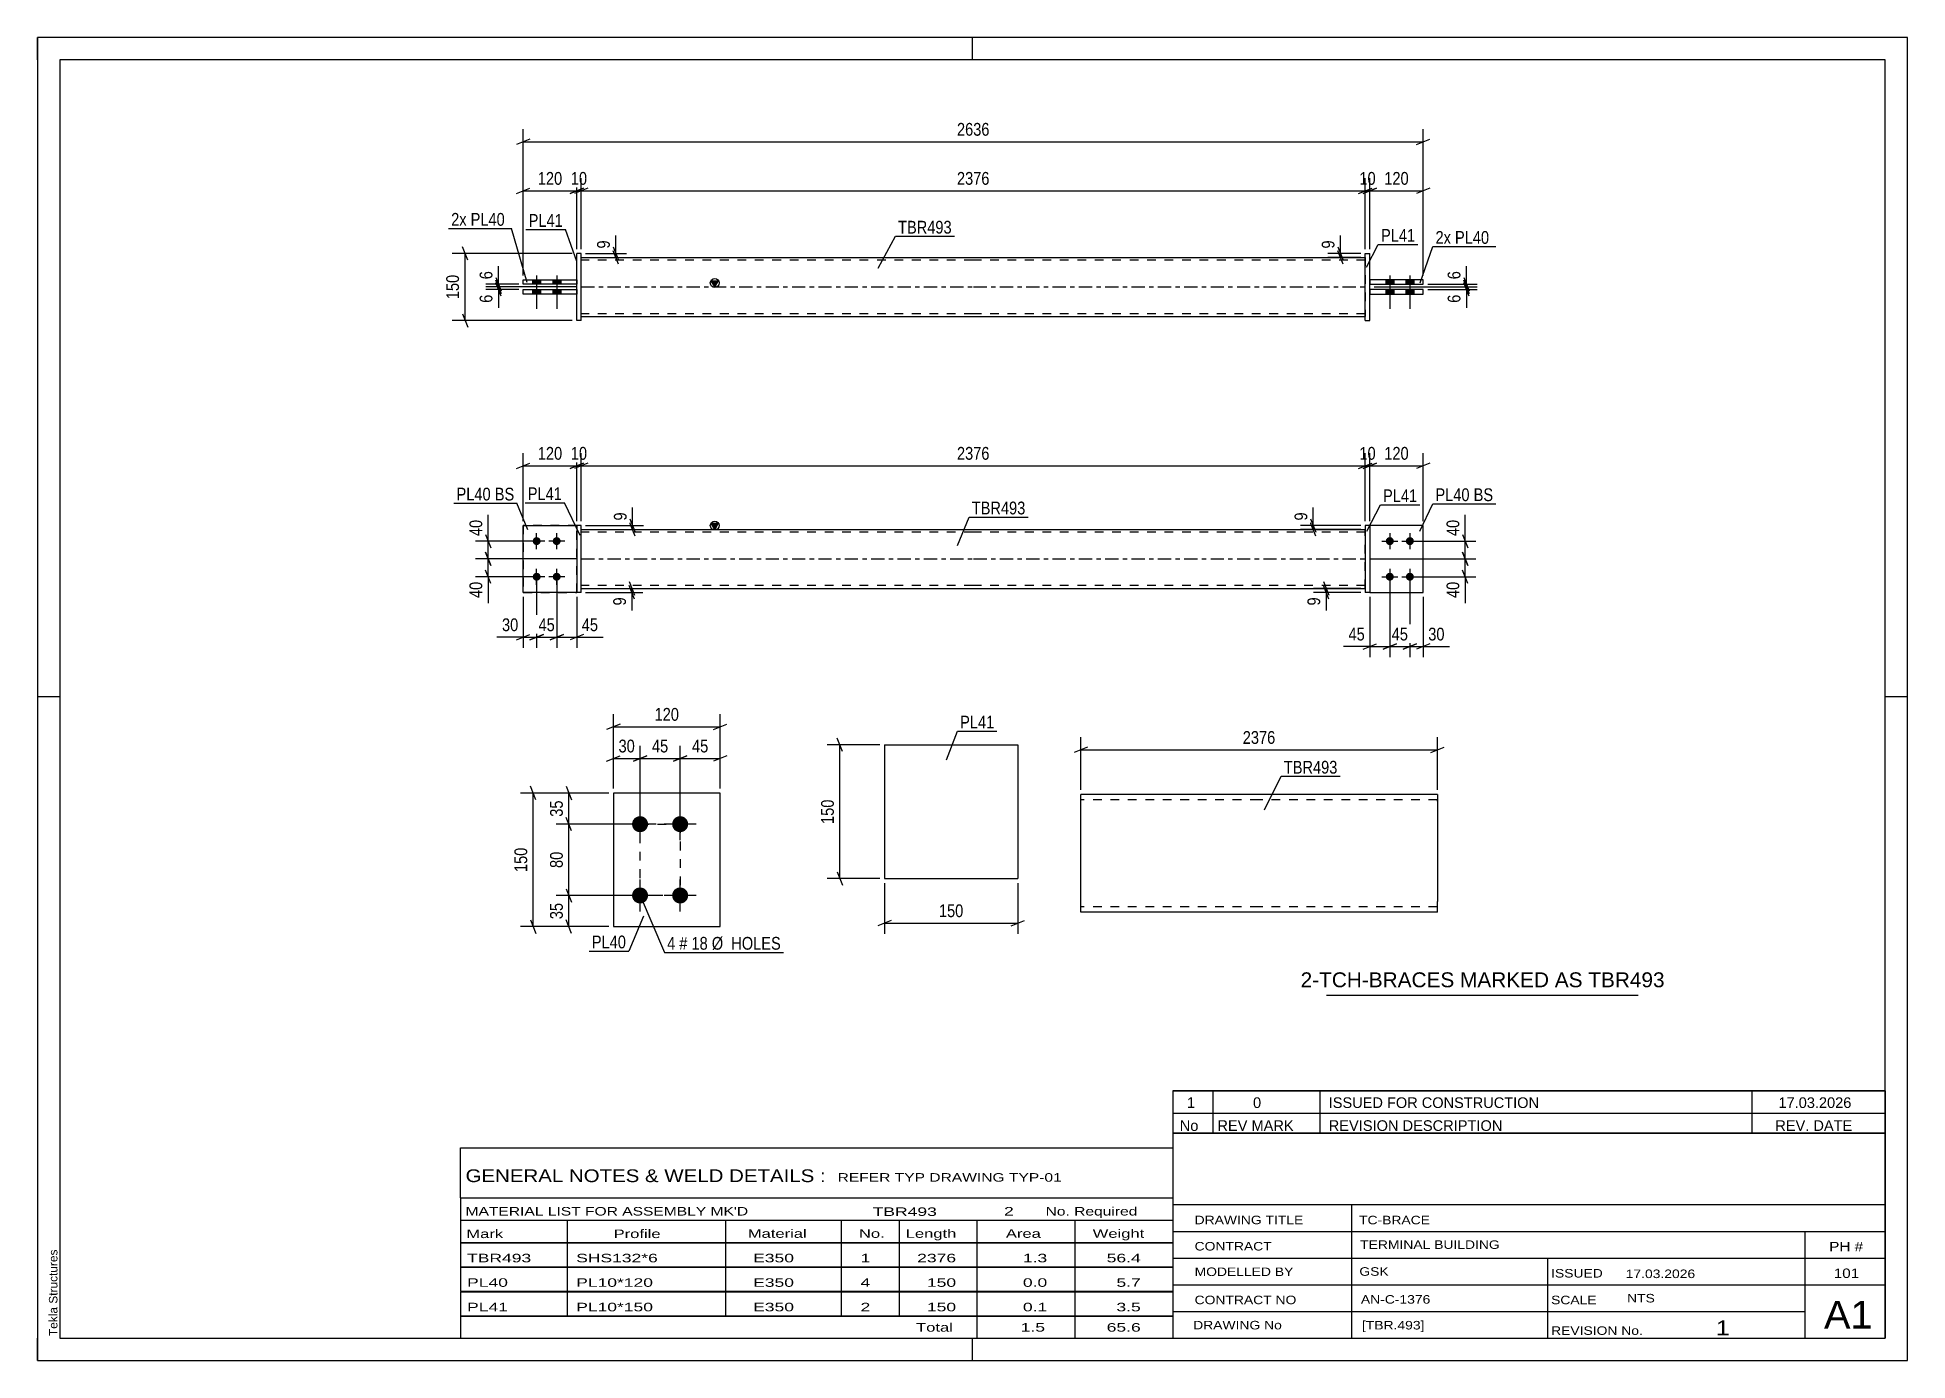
# Paper-space layout 'Layout1' of a CAD drawing. Header units: millimetres. Extents: x 0 to 420, y 0 to 297.
# The model-space entities are those that its viewports show. They can reach past a viewport. Long polylines and large blocks are cut down to what shows.
import ezdxf

# ---------------------------------------------------------------- set-up
doc = ezdxf.new("R2010")
doc.units = ezdxf.units.MM
doc.linetypes.add('DXK_LINE_DOT2', pattern=[3.9198, 1.9599, -1.9599])
doc.linetypes.add('DXK_LINE_DOT3', pattern=[5.9187, 2.979, -0.9799, 0.9799, -0.9799])
doc.layers.add('Viewport layer', color=7, linetype='Continuous', plot=False)
doc.styles.add('Arial', font='ARIAL.TTF', dxfattribs={"height": 0.2})
doc.styles.add('Arial Narrow', font='ARIALN.TTF', dxfattribs={"height": 0.2})

# ---------------------------------------------------------------- blocks, each defined once
blk = doc.blocks.new('Unknown-582684762-1127')
at = {"color": 5, "linetype": 'Continuous'}
for p, q in [((420, 297), (0, 297)), ((0, 297), (0, 0)), ((0, 292), (0, 297)), ((210, 292), (210, 297)), ((420, 0), (420, 297)), ((415, 292), (5, 292)), ((5, 292), (5, 5)), ((415, 5), (415, 292)), ((5, 149), (0, 149)), ((420, 149), (415, 149)), ((0, 0), (0, 5)), ((5, 5), (415, 5)), ((210, 0), (210, 5)), ((0, 0), (420, 0))]:
    blk.add_line(p, q, dxfattribs=at)
at = {"color": 174, "linetype": 'Continuous', "style": 'Arial'}
blk.add_text('Tekla Structures', height=1.9102, rotation=90, dxfattribs=at).set_placement((4.5, 5.5))
blk = doc.blocks.new('Part-582684762-1392 - 1364')
at = {"color": 2, "linetype": 'Continuous'}
for p, q in [((109.12, 187.44), (121.12, 187.44)), ((109.12, 172.44), (109.12, 187.44)), ((121.12, 172.44), (109.12, 172.44))]:
    blk.add_line(p, q, dxfattribs=at)
at = {"color": 7, "linetype": 'DXK_LINE_DOT2'}
for p, q in [((121.12, 187.44), (109.12, 187.44)), ((121.12, 172.44), (121.12, 187.44)), ((109.12, 172.44), (121.12, 172.44))]:
    blk.add_line(p, q, dxfattribs=at)
blk = doc.blocks.new('Bolt-582684762-1413 - 1364')
at = {"linetype": 'Continuous'}
for points in [[(303.72, 184.84, -1), (303.72, 183.04, -1)], [(308.22, 184.84, -1), (308.22, 183.04, -1)], [(303.72, 176.84, -1), (303.72, 175.04, -1)], [(308.22, 176.84, -1), (308.22, 175.04, -1)]]:
    blk.add_hatch(color=1, dxfattribs=at).paths.add_polyline_path(points)
at = {"color": 1, "linetype": 'Continuous'}
for p, q in [((303.72, 185.74), (303.72, 182.14)), ((308.22, 185.74), (308.22, 182.14)), ((301.92, 183.94), (305.52, 183.94)), ((306.42, 183.94), (310.02, 183.94)), ((303.72, 177.74), (303.72, 174.14)), ((308.22, 177.74), (308.22, 174.14)), ((301.92, 175.94), (305.52, 175.94)), ((306.42, 175.94), (310.02, 175.94))]:
    blk.add_line(p, q, dxfattribs=at)
blk = doc.blocks.new('Part-582684762-1397 - 1364')
at = {"color": 7, "linetype": 'DXK_LINE_DOT2'}
for p, q in [((121.12, 187.44), (109.12, 187.44)), ((109.12, 187.44), (109.12, 172.44)), ((121.12, 172.44), (121.12, 187.44)), ((109.12, 172.44), (121.12, 172.44))]:
    blk.add_line(p, q, dxfattribs=at)
blk = doc.blocks.new('Part-582684762-1412 - 1364')
at = {"color": 2, "linetype": 'Continuous'}
for p, q in [((122.12, 187.44), (121.12, 187.44)), ((121.12, 187.44), (121.12, 172.44)), ((122.12, 172.44), (122.12, 187.44)), ((122.12, 172.44), (121.12, 172.44))]:
    blk.add_line(p, q, dxfattribs=at)
blk = doc.blocks.new('Bolt-582684762-1414 - 1364')
at = {"linetype": 'Continuous'}
for points in [[(112.12, 183.04, -1), (112.12, 184.84, -1)], [(116.62, 183.04, -1), (116.62, 184.84, -1)], [(112.12, 175.04, -1), (112.12, 176.84, -1)], [(116.62, 175.04, -1), (116.62, 176.84, -1)]]:
    blk.add_hatch(color=1, dxfattribs=at).paths.add_polyline_path(points)
at = {"color": 1, "linetype": 'Continuous'}
for p, q in [((112.12, 182.14), (112.12, 185.74)), ((116.62, 182.14), (116.62, 185.74)), ((113.92, 183.94), (110.32, 183.94)), ((118.42, 183.94), (114.82, 183.94)), ((112.12, 174.14), (112.12, 177.74)), ((116.62, 174.14), (116.62, 177.74)), ((113.92, 175.94), (110.32, 175.94)), ((118.42, 175.94), (114.82, 175.94))]:
    blk.add_line(p, q, dxfattribs=at)
blk = doc.blocks.new('Part-582684762-1424 - 1364')
at = {"color": 2, "linetype": 'Continuous'}
for p, q in [((299.22, 187.44), (298.22, 187.44)), ((298.22, 187.44), (298.22, 172.44)), ((299.22, 187.44), (299.22, 172.44)), ((299.22, 172.44), (298.22, 172.44))]:
    blk.add_line(p, q, dxfattribs=at)
blk = doc.blocks.new('Part-582684762-1439 - 1364')
at = {"linetype": 'Continuous'}
blk.add_hatch(color=2, dxfattribs=at).paths.add_polyline_path([(152.12, 186.54), (151.32, 187.94), (152.92, 187.94)])
at = {"color": 2, "linetype": 'Continuous'}
for p, q in [((122.12, 186.54), (210.12, 186.54)), ((152.12, 186.54), (151.32, 187.94)), ((151.32, 187.94), (152.92, 187.94)), ((152.92, 187.94), (152.12, 186.54)), ((210.22, 186.54), (298.22, 186.54)), ((122.12, 173.34), (210.12, 173.34)), ((210.22, 173.34), (298.22, 173.34))]:
    blk.add_line(p, q, dxfattribs=at)
at = {"color": 7, "linetype": 'DXK_LINE_DOT2'}
for p, q in [((122.12, 173.34), (122.12, 186.54)), ((210.12, 185.94), (122.12, 185.94)), ((298.22, 185.94), (210.22, 185.94)), ((298.22, 173.34), (298.22, 186.54)), ((210.12, 173.94), (122.12, 173.94)), ((298.22, 173.94), (210.22, 173.94))]:
    blk.add_line(p, q, dxfattribs=at)
at = {"color": 7, "linetype": 'DXK_LINE_DOT3'}
for p, q in [((122.12, 179.94), (210.12, 179.94)), ((210.22, 179.94), (298.22, 179.94))]:
    blk.add_line(p, q, dxfattribs=at)
at = {"color": 2, "linetype": 'Continuous'}
blk.add_circle((152.12, 187.44), 1, dxfattribs=at)
blk = doc.blocks.new('Part-582684762-1444 - 1364')
at = {"color": 2, "linetype": 'Continuous'}
for p, q in [((311.22, 187.44), (299.22, 187.44)), ((311.22, 172.44), (311.22, 187.44)), ((299.22, 172.44), (311.22, 172.44))]:
    blk.add_line(p, q, dxfattribs=at)
at = {"color": 7, "linetype": 'DXK_LINE_DOT2'}
blk.add_line((299.22, 187.44), (299.22, 172.44), dxfattribs=at)
blk = doc.blocks.new('Part-582684762-1449 - 1364')
at = {"color": 7, "linetype": 'DXK_LINE_DOT2'}
for p, q in [((311.22, 187.44), (299.22, 187.44)), ((299.22, 187.44), (299.22, 172.44)), ((311.22, 172.44), (311.22, 187.44)), ((299.22, 172.44), (311.22, 172.44))]:
    blk.add_line(p, q, dxfattribs=at)
blk = doc.blocks.new('Part-582684762-1771 - 1745')
at = {"color": 2, "linetype": 'Continuous'}
for p, q in [((109.12, 239.39), (109.12, 240.39)), ((109.12, 240.39), (121.12, 240.39)), ((121.12, 240.39), (121.12, 239.39)), ((121.12, 239.39), (109.12, 239.39))]:
    blk.add_line(p, q, dxfattribs=at)
blk = doc.blocks.new('Part-582684762-1751 - 1745')
at = {"linetype": 'Continuous'}
blk.add_hatch(color=2, dxfattribs=at).paths.add_polyline_path([(152.12, 240.99), (151.32, 242.39), (152.92, 242.39)])
at = {"color": 2, "linetype": 'Continuous'}
for p, q in [((122.12, 247.59), (210.12, 247.59)), ((210.22, 247.59), (298.22, 247.59)), ((152.12, 240.99), (151.32, 242.39)), ((151.32, 242.39), (152.92, 242.39)), ((152.92, 242.39), (152.12, 240.99)), ((122.12, 234.39), (210.12, 234.39)), ((210.22, 234.39), (298.22, 234.39))]:
    blk.add_line(p, q, dxfattribs=at)
at = {"color": 7, "linetype": 'DXK_LINE_DOT2'}
for p, q in [((122.12, 234.39), (122.12, 247.59)), ((210.12, 246.99), (122.12, 246.99)), ((298.22, 246.99), (210.22, 246.99)), ((298.22, 247.59), (298.22, 234.39)), ((210.12, 234.99), (122.12, 234.99)), ((298.22, 234.99), (210.22, 234.99))]:
    blk.add_line(p, q, dxfattribs=at)
at = {"color": 7, "linetype": 'DXK_LINE_DOT3'}
for p, q in [((122.12, 240.99), (210.12, 240.99)), ((210.22, 240.99), (298.22, 240.99))]:
    blk.add_line(p, q, dxfattribs=at)
at = {"color": 2, "linetype": 'Continuous'}
blk.add_circle((152.12, 241.89), 1, dxfattribs=at)
blk = doc.blocks.new('Part-582684762-1756 - 1745')
at = {"color": 2, "linetype": 'Continuous'}
for p, q in [((311.22, 240.39), (299.22, 240.39)), ((299.22, 240.39), (299.22, 239.39)), ((311.22, 239.39), (311.22, 240.39)), ((299.22, 239.39), (311.22, 239.39))]:
    blk.add_line(p, q, dxfattribs=at)
blk = doc.blocks.new('Part-582684762-1761 - 1745')
at = {"color": 2, "linetype": 'Continuous'}
for p, q in [((299.22, 242.59), (299.22, 241.59)), ((311.22, 242.59), (299.22, 242.59)), ((299.22, 241.59), (311.22, 241.59)), ((311.22, 241.59), (311.22, 242.59))]:
    blk.add_line(p, q, dxfattribs=at)
blk = doc.blocks.new('Part-582684762-1766 - 1745')
at = {"color": 2, "linetype": 'Continuous'}
for p, q in [((298.22, 233.49), (298.22, 248.49)), ((298.22, 248.49), (299.22, 248.49)), ((299.22, 233.49), (299.22, 248.49)), ((298.22, 233.49), (299.22, 233.49))]:
    blk.add_line(p, q, dxfattribs=at)
blk = doc.blocks.new('Part-582684762-1776 - 1745')
at = {"color": 2, "linetype": 'Continuous'}
for p, q in [((109.12, 242.59), (121.12, 242.59)), ((109.12, 241.59), (109.12, 242.59)), ((121.12, 241.59), (109.12, 241.59)), ((121.12, 242.59), (121.12, 241.59))]:
    blk.add_line(p, q, dxfattribs=at)
blk = doc.blocks.new('Part-582684762-1781 - 1745')
at = {"color": 2, "linetype": 'Continuous'}
for p, q in [((122.12, 248.49), (121.12, 248.49)), ((121.12, 233.49), (121.12, 248.49)), ((122.12, 233.49), (122.12, 248.49)), ((122.12, 233.49), (121.12, 233.49))]:
    blk.add_line(p, q, dxfattribs=at)
blk = doc.blocks.new('Bolt-582684762-1782 - 1745')
at = {"linetype": 'Continuous'}
for points in [[(304.62, 242.59), (302.82, 242.59), (302.82, 241.59), (304.62, 241.59)], [(304.62, 242.59), (302.82, 242.59), (302.82, 241.59), (304.62, 241.59)], [(304.62, 240.39), (302.82, 240.39), (302.82, 239.39), (304.62, 239.39)], [(304.62, 240.39), (302.82, 240.39), (302.82, 239.39), (304.62, 239.39)], [(309.12, 242.59), (307.32, 242.59), (307.32, 241.59), (309.12, 241.59)], [(309.12, 242.59), (307.32, 242.59), (307.32, 241.59), (309.12, 241.59)], [(309.12, 240.39), (307.32, 240.39), (307.32, 239.39), (309.12, 239.39)], [(309.12, 240.39), (307.32, 240.39), (307.32, 239.39), (309.12, 239.39)]]:
    blk.add_hatch(color=1, dxfattribs=at).paths.add_polyline_path(points)
at = {"color": 1, "linetype": 'Continuous'}
for p, q in [((302.82, 242.59), (302.82, 241.59)), ((302.82, 242.59), (302.82, 241.59)), ((302.82, 240.39), (302.82, 239.39)), ((302.82, 240.39), (302.82, 239.39)), ((303.72, 243.59), (303.72, 236.09)), ((303.72, 243.59), (303.72, 236.09)), ((304.62, 242.59), (304.62, 241.59)), ((304.62, 242.59), (304.62, 241.59)), ((304.62, 240.39), (304.62, 239.39)), ((304.62, 240.39), (304.62, 239.39)), ((307.32, 242.59), (307.32, 241.59)), ((307.32, 242.59), (307.32, 241.59)), ((307.32, 240.39), (307.32, 239.39)), ((307.32, 240.39), (307.32, 239.39)), ((308.22, 243.59), (308.22, 236.09)), ((308.22, 243.59), (308.22, 236.09)), ((309.12, 242.59), (309.12, 241.59)), ((309.12, 242.59), (309.12, 241.59)), ((309.12, 240.39), (309.12, 239.39)), ((309.12, 240.39), (309.12, 239.39))]:
    blk.add_line(p, q, dxfattribs=at)
blk = doc.blocks.new('Bolt-582684762-1783 - 1745')
at = {"linetype": 'Continuous'}
for points in [[(111.22, 241.59), (113.02, 241.59), (113.02, 242.59), (111.22, 242.59)], [(111.22, 241.59), (113.02, 241.59), (113.02, 242.59), (111.22, 242.59)], [(111.22, 239.39), (113.02, 239.39), (113.02, 240.39), (111.22, 240.39)], [(111.22, 239.39), (113.02, 239.39), (113.02, 240.39), (111.22, 240.39)], [(115.72, 241.59), (117.52, 241.59), (117.52, 242.59), (115.72, 242.59)], [(115.72, 241.59), (117.52, 241.59), (117.52, 242.59), (115.72, 242.59)], [(115.72, 239.39), (117.52, 239.39), (117.52, 240.39), (115.72, 240.39)], [(115.72, 239.39), (117.52, 239.39), (117.52, 240.39), (115.72, 240.39)]]:
    blk.add_hatch(color=1, dxfattribs=at).paths.add_polyline_path(points)
at = {"color": 1, "linetype": 'Continuous'}
for p, q in [((111.22, 242.59), (111.22, 241.59)), ((111.22, 242.59), (111.22, 241.59)), ((111.22, 240.39), (111.22, 239.39)), ((111.22, 240.39), (111.22, 239.39)), ((112.12, 243.59), (112.12, 236.09)), ((112.12, 243.59), (112.12, 236.09)), ((113.02, 242.59), (113.02, 241.59)), ((113.02, 242.59), (113.02, 241.59)), ((113.02, 240.39), (113.02, 239.39)), ((113.02, 240.39), (113.02, 239.39)), ((115.72, 242.59), (115.72, 241.59)), ((115.72, 242.59), (115.72, 241.59)), ((115.72, 240.39), (115.72, 239.39)), ((115.72, 240.39), (115.72, 239.39)), ((116.62, 243.59), (116.62, 236.09)), ((116.62, 243.59), (116.62, 236.09)), ((117.52, 242.59), (117.52, 241.59)), ((117.52, 242.59), (117.52, 241.59)), ((117.52, 240.39), (117.52, 239.39)), ((117.52, 240.39), (117.52, 239.39))]:
    blk.add_line(p, q, dxfattribs=at)
blk = doc.blocks.new('Bolt-582684762-2085 - 2022')
at = {"linetype": 'Continuous'}
for points in [[(135.34, 118.6, -1), (135.34, 122.2, -1)], [(144.34, 118.6, -1), (144.34, 122.2, -1)], [(135.34, 102.6, -1), (135.34, 106.2, -1)], [(144.34, 102.6, -1), (144.34, 106.2, -1)]]:
    blk.add_hatch(color=1, dxfattribs=at).paths.add_polyline_path(points)
at = {"color": 1, "linetype": 'Continuous'}
for p, q in [((135.34, 116.8), (135.34, 124)), ((144.34, 116.8), (144.34, 124)), ((138.94, 120.4), (131.74, 120.4)), ((147.94, 120.4), (140.74, 120.4)), ((135.34, 100.8), (135.34, 108)), ((144.34, 100.8), (144.34, 108)), ((138.94, 104.4), (131.74, 104.4)), ((147.94, 104.4), (140.74, 104.4))]:
    blk.add_line(p, q, dxfattribs=at)
blk = doc.blocks.new('Part-582684762-2090 - 2022')
at = {"color": 2, "linetype": 'Continuous'}
for p, q in [((153.34, 127.4), (129.34, 127.4)), ((129.34, 127.4), (129.34, 97.4)), ((153.34, 97.4), (153.34, 127.4)), ((129.34, 97.4), (153.34, 97.4))]:
    blk.add_line(p, q, dxfattribs=at)
blk = doc.blocks.new('Part-582684762-2237 - 2231')
at = {"color": 2, "linetype": 'Continuous'}
for p, q in [((190.21, 138.19), (190.21, 108.19)), ((190.21, 138.19), (220.21, 138.19)), ((220.21, 138.19), (220.21, 108.19)), ((190.21, 108.19), (220.21, 108.19))]:
    blk.add_line(p, q, dxfattribs=at)
blk = doc.blocks.new('Part-582684762-2260 - 2254')
at = {"color": 2, "linetype": 'Continuous'}
for p, q in [((274.3, 127.08), (234.3, 127.08)), ((234.3, 100.86), (234.3, 127.08)), ((314.4, 127.08), (274.4, 127.08)), ((314.4, 127.08), (314.4, 103.08)), ((234.3, 100.68), (234.3, 100.86)), ((314.4, 100.68), (314.4, 103.08)), ((274.3, 100.68), (234.3, 100.68)), ((314.4, 100.68), (274.4, 100.68))]:
    blk.add_line(p, q, dxfattribs=at)
at = {"color": 7, "linetype": 'DXK_LINE_DOT2'}
for p, q in [((274.3, 125.88), (234.3, 125.88)), ((314.4, 125.88), (274.4, 125.88)), ((314.4, 125.88), (314.4, 125.79)), ((314.4, 125.79), (314.4, 125.88)), ((314.4, 125.6), (314.4, 125.79)), ((314.4, 125.79), (314.4, 125.6)), ((234.3, 101.88), (234.3, 101.97)), ((274.3, 101.88), (234.3, 101.88)), ((314.4, 101.88), (274.4, 101.88)), ((314.4, 101.97), (314.4, 102.62)), ((314.4, 101.88), (314.4, 101.97))]:
    blk.add_line(p, q, dxfattribs=at)
blk = doc.blocks.new('Rectangle-582684762-2216 - 2022')
at = {"color": 1, "linetype": 'DXK_LINE_DOT2'}
blk.add_lwpolyline([(135.34, 120.4), (144.34, 120.4), (144.34, 104.4), (135.34, 104.4), (135.34, 120.4)], close=True, dxfattribs=at)
blk = doc.blocks.new('StraightDimension-582684762-1681 - 1364')
at = {"color": 7, "linetype": 'Continuous'}
for p, q in [((320.07, 181.44), (321.27, 178.44)), ((299.22, 179.94), (323.07, 179.94)), ((321.27, 174.44), (320.07, 177.44)), ((320.67, 175.94), (320.67, 179.94)), ((309.22, 175.94), (323.07, 175.94))]:
    blk.add_line(p, q, dxfattribs=at)
at = {"color": 0}
blk.add_wipeout([(319.92, 175.41), (315.72, 175.41), (315.72, 170.56), (319.92, 170.56)], dxfattribs=at)
at = {"color": 7, "linetype": 'Continuous'}
blk.add_line((320.67, 175.94), (320.67, 170.03), dxfattribs=at)
blk.add_line((320.67, 175.94), (320.67, 170.03), dxfattribs=at)
at = {"color": 3, "style": 'Arial Narrow'}
blk.add_text('40', height=2.863, rotation=90.0002, dxfattribs=at).set_placement((319.32, 171.16))
blk = doc.blocks.new('StraightDimension-582684762-1601 - 1364')
at = {"color": 7, "linetype": 'Continuous'}
for p, q in [((100.64, 185.44), (101.84, 182.44)), ((111.12, 183.94), (98.39, 183.94)), ((101.84, 178.44), (100.64, 181.44)), ((101.24, 179.94), (101.24, 183.94)), ((121.12, 179.94), (98.39, 179.94))]:
    blk.add_line(p, q, dxfattribs=at)
at = {"color": 0}
blk.add_wipeout([(100.49, 189.32), (96.29, 189.32), (96.29, 184.46), (100.49, 184.46)], dxfattribs=at)
at = {"color": 7, "linetype": 'Continuous'}
blk.add_line((101.24, 183.94), (101.24, 189.85), dxfattribs=at)
blk.add_line((101.24, 183.94), (101.24, 189.85), dxfattribs=at)
at = {"color": 3, "style": 'Arial Narrow'}
blk.add_text('40', height=2.863, rotation=90.0002, dxfattribs=at).set_placement((99.89, 185.06))
blk = doc.blocks.new('StraightDimension-582684762-1572 - 1364')
at = {"color": 7, "linetype": 'Continuous'}
for p, q in [((112.12, 174.94), (112.12, 159.98)), ((109.12, 171.44), (109.12, 159.98)), ((107.62, 161.78), (110.62, 162.98)), ((109.12, 162.38), (112.12, 162.38)), ((113.62, 162.98), (110.62, 161.78))]:
    blk.add_line(p, q, dxfattribs=at)
at = {"color": 0}
blk.add_wipeout([(108.6, 163.13), (108.6, 167.33), (103.74, 167.33), (103.74, 163.13)], dxfattribs=at)
at = {"color": 7, "linetype": 'Continuous'}
blk.add_line((109.12, 162.38), (103.21, 162.38), dxfattribs=at)
blk.add_line((109.12, 162.38), (103.21, 162.38), dxfattribs=at)
at = {"color": 3, "style": 'Arial Narrow'}
blk.add_text('30', height=2.863, dxfattribs=at).set_placement((104.34, 163.73))
blk = doc.blocks.new('StraightDimension-582684762-1565 - 1364')
at = {"color": 7, "linetype": 'Continuous'}
for p, q in [((112.12, 174.94), (112.12, 159.98)), ((116.62, 174.94), (116.62, 159.98)), ((110.62, 161.78), (113.62, 162.98)), ((112.12, 162.38), (116.62, 162.38)), ((118.12, 162.98), (115.12, 161.78))]:
    blk.add_line(p, q, dxfattribs=at)
at = {"color": 0}
blk.add_wipeout([(116.8, 163.13), (116.8, 167.33), (111.94, 167.33), (111.94, 163.13)], dxfattribs=at)
at = {"color": 3, "style": 'Arial Narrow'}
blk.add_text('45', height=2.863, dxfattribs=at).set_placement((112.54, 163.73))
blk = doc.blocks.new('StraightDimension-582684762-1511 - 1364')
at = {"color": 7, "linetype": 'Continuous'}
for p, q in [((298.22, 188.44), (298.22, 203.71)), ((299.22, 188.44), (299.22, 203.71)), ((296.72, 200.26), (299.72, 201.46)), ((300.72, 201.46), (297.72, 200.26)), ((298.22, 200.86), (299.22, 200.86))]:
    blk.add_line(p, q, dxfattribs=at)
at = {"color": 0}
blk.add_wipeout([(301.15, 201.61), (301.15, 205.81), (296.29, 205.81), (296.29, 201.61)], dxfattribs=at)
at = {"color": 3, "style": 'Arial Narrow'}
blk.add_text('10', height=2.863, dxfattribs=at).set_placement((296.89, 202.21))
blk = doc.blocks.new('StraightDimension-582684762-1458 - 1364')
at = {"color": 7, "linetype": 'Continuous'}
for p, q in [((109.12, 188.44), (109.12, 203.71)), ((121.12, 188.44), (121.12, 203.71)), ((107.62, 200.26), (110.62, 201.46)), ((109.12, 200.86), (121.12, 200.86)), ((122.62, 201.46), (119.62, 200.26))]:
    blk.add_line(p, q, dxfattribs=at)
at = {"color": 0}
blk.add_wipeout([(118.46, 201.61), (118.46, 205.81), (111.78, 205.81), (111.78, 201.61)], dxfattribs=at)
at = {"color": 3, "style": 'Arial Narrow'}
blk.add_text('120', height=2.863, dxfattribs=at).set_placement((112.38, 202.21))
blk = doc.blocks.new('StraightDimension-582684762-1485 - 1364')
at = {"color": 7, "linetype": 'Continuous'}
for p, q in [((121.12, 188.44), (121.12, 203.71)), ((122.12, 188.44), (122.12, 203.71)), ((119.62, 200.26), (122.62, 201.46)), ((123.62, 201.46), (120.62, 200.26)), ((121.12, 200.86), (122.12, 200.86))]:
    blk.add_line(p, q, dxfattribs=at)
at = {"color": 0}
blk.add_wipeout([(124.05, 201.61), (124.05, 205.81), (119.19, 205.81), (119.19, 201.61)], dxfattribs=at)
at = {"color": 3, "style": 'Arial Narrow'}
blk.add_text('10', height=2.863, dxfattribs=at).set_placement((119.79, 202.21))
blk = doc.blocks.new('StraightDimension-582684762-1502 - 1364')
at = {"color": 7, "linetype": 'Continuous'}
for p, q in [((122.12, 188.44), (122.12, 203.71)), ((298.22, 188.44), (298.22, 203.71)), ((123.62, 201.46), (120.62, 200.26)), ((122.12, 200.86), (298.22, 200.86)), ((296.72, 200.26), (299.72, 201.46))]:
    blk.add_line(p, q, dxfattribs=at)
at = {"color": 0}
blk.add_wipeout([(214.43, 201.61), (214.43, 205.81), (205.91, 205.81), (205.91, 201.61)], dxfattribs=at)
at = {"color": 3, "style": 'Arial Narrow'}
blk.add_text('2376', height=2.863, dxfattribs=at).set_placement((206.51, 202.21))
blk = doc.blocks.new('StraightDimension-582684762-1529 - 1364')
at = {"color": 7, "linetype": 'Continuous'}
for p, q in [((299.22, 188.44), (299.22, 203.71)), ((311.22, 188.44), (311.22, 203.71)), ((297.72, 200.26), (300.72, 201.46)), ((299.22, 200.86), (311.22, 200.86)), ((312.72, 201.46), (309.72, 200.26))]:
    blk.add_line(p, q, dxfattribs=at)
at = {"color": 0}
blk.add_wipeout([(308.56, 201.61), (308.56, 205.81), (301.88, 205.81), (301.88, 201.61)], dxfattribs=at)
at = {"color": 3, "style": 'Arial Narrow'}
blk.add_text('120', height=2.863, dxfattribs=at).set_placement((302.48, 202.21))
blk = doc.blocks.new('StraightDimension-582684762-1552 - 1364')
at = {"color": 7, "linetype": 'Continuous'}
for p, q in [((116.62, 174.94), (116.62, 159.98)), ((121.12, 171.44), (121.12, 159.98)), ((115.12, 161.78), (118.12, 162.98)), ((116.62, 162.38), (121.12, 162.38)), ((122.62, 162.98), (119.62, 161.78))]:
    blk.add_line(p, q, dxfattribs=at)
at = {"color": 0}
blk.add_wipeout([(126.5, 163.13), (126.5, 167.33), (121.65, 167.33), (121.65, 163.13)], dxfattribs=at)
at = {"color": 7, "linetype": 'Continuous'}
blk.add_line((121.12, 162.38), (127.03, 162.38), dxfattribs=at)
blk.add_line((121.12, 162.38), (127.03, 162.38), dxfattribs=at)
at = {"color": 3, "style": 'Arial Narrow'}
blk.add_text('45', height=2.863, dxfattribs=at).set_placement((122.25, 163.73))
blk = doc.blocks.new('StraightDimension-582684762-1583 - 1364')
at = {"color": 7, "linetype": 'Continuous'}
for p, q in [((123.12, 173.34), (135.93, 173.34)), ((123.12, 172.44), (135.93, 172.44)), ((132.93, 174.84), (134.13, 171.84)), ((134.13, 170.94), (132.93, 173.94)), ((133.53, 172.44), (133.53, 173.34))]:
    blk.add_line(p, q, dxfattribs=at)
at = {"color": 0}
blk.add_wipeout([(132.78, 171.91), (128.58, 171.91), (128.58, 168.89), (132.78, 168.89)], dxfattribs=at)
at = {"color": 7, "linetype": 'Continuous'}
blk.add_line((133.53, 172.44), (133.53, 168.36), dxfattribs=at)
blk.add_line((133.53, 172.44), (133.53, 168.36), dxfattribs=at)
at = {"color": 3, "style": 'Arial Narrow'}
blk.add_text('9', height=2.86, rotation=90.0002, dxfattribs=at).set_placement((132.18, 169.49))
blk = doc.blocks.new('StraightDimension-582684762-1592 - 1364')
at = {"color": 7, "linetype": 'Continuous'}
for p, q in [((123.12, 187.44), (136.08, 187.44)), ((123.12, 186.54), (136.08, 186.54)), ((133.08, 188.94), (134.28, 185.94)), ((134.28, 185.04), (133.08, 188.04)), ((133.68, 186.54), (133.68, 187.44))]:
    blk.add_line(p, q, dxfattribs=at)
at = {"color": 0}
blk.add_wipeout([(132.93, 190.99), (128.73, 190.99), (128.73, 187.96), (132.93, 187.96)], dxfattribs=at)
at = {"color": 7, "linetype": 'Continuous'}
blk.add_line((133.68, 187.44), (133.68, 191.52), dxfattribs=at)
blk.add_line((133.68, 187.44), (133.68, 191.52), dxfattribs=at)
at = {"color": 3, "style": 'Arial Narrow'}
blk.add_text('9', height=2.86, rotation=90.0002, dxfattribs=at).set_placement((132.33, 188.56))
blk = doc.blocks.new('StraightDimension-582684762-1618 - 1364')
at = {"color": 7, "linetype": 'Continuous'}
for p, q in [((100.64, 181.44), (101.84, 178.44)), ((121.12, 179.94), (98.39, 179.94)), ((101.84, 174.44), (100.64, 177.44)), ((101.24, 175.94), (101.24, 179.94)), ((111.12, 175.94), (98.39, 175.94))]:
    blk.add_line(p, q, dxfattribs=at)
at = {"color": 0}
blk.add_wipeout([(100.49, 175.41), (96.29, 175.41), (96.29, 170.56), (100.49, 170.56)], dxfattribs=at)
at = {"color": 7, "linetype": 'Continuous'}
blk.add_line((101.24, 175.94), (101.24, 170.03), dxfattribs=at)
blk.add_line((101.24, 175.94), (101.24, 170.03), dxfattribs=at)
at = {"color": 3, "style": 'Arial Narrow'}
blk.add_text('40', height=2.863, rotation=90.0002, dxfattribs=at).set_placement((99.89, 171.16))
blk = doc.blocks.new('StraightDimension-582684762-1632 - 1364')
at = {"color": 7, "linetype": 'Continuous'}
for p, q in [((297.22, 173.34), (286.57, 173.34)), ((297.22, 172.44), (286.57, 172.44)), ((288.82, 174.84), (290.02, 171.84)), ((290.02, 170.94), (288.82, 173.94)), ((289.42, 172.44), (289.42, 173.34))]:
    blk.add_line(p, q, dxfattribs=at)
at = {"color": 0}
blk.add_wipeout([(288.67, 171.91), (284.47, 171.91), (284.47, 168.89), (288.67, 168.89)], dxfattribs=at)
at = {"color": 7, "linetype": 'Continuous'}
blk.add_line((289.42, 172.44), (289.42, 168.36), dxfattribs=at)
blk.add_line((289.42, 172.44), (289.42, 168.36), dxfattribs=at)
at = {"color": 3, "style": 'Arial Narrow'}
blk.add_text('9', height=2.86, rotation=90.0002, dxfattribs=at).set_placement((288.07, 169.49))
blk = doc.blocks.new('StraightDimension-582684762-1641 - 1364')
at = {"color": 7, "linetype": 'Continuous'}
for p, q in [((308.22, 174.94), (308.22, 157.89)), ((311.22, 171.44), (311.22, 157.89)), ((306.72, 159.69), (309.72, 160.89)), ((308.22, 160.29), (311.22, 160.29)), ((312.72, 160.89), (309.72, 159.69))]:
    blk.add_line(p, q, dxfattribs=at)
at = {"color": 0}
blk.add_wipeout([(316.6, 161.04), (316.6, 165.24), (311.75, 165.24), (311.75, 161.04)], dxfattribs=at)
at = {"color": 7, "linetype": 'Continuous'}
blk.add_line((311.22, 160.29), (317.13, 160.29), dxfattribs=at)
blk.add_line((311.22, 160.29), (317.13, 160.29), dxfattribs=at)
at = {"color": 3, "style": 'Arial Narrow'}
blk.add_text('30', height=2.863, dxfattribs=at).set_placement((312.35, 161.64))
blk = doc.blocks.new('StraightDimension-582684762-1654 - 1364')
at = {"color": 7, "linetype": 'Continuous'}
for p, q in [((303.72, 174.94), (303.72, 157.89)), ((308.22, 174.94), (308.22, 157.89)), ((302.22, 159.69), (305.22, 160.89)), ((303.72, 160.29), (308.22, 160.29)), ((309.72, 160.89), (306.72, 159.69))]:
    blk.add_line(p, q, dxfattribs=at)
at = {"color": 0}
blk.add_wipeout([(308.4, 161.04), (308.4, 165.24), (303.54, 165.24), (303.54, 161.04)], dxfattribs=at)
at = {"color": 3, "style": 'Arial Narrow'}
blk.add_text('45', height=2.863, dxfattribs=at).set_placement((304.14, 161.64))
blk = doc.blocks.new('StraightDimension-582684762-1664 - 1364')
at = {"color": 7, "linetype": 'Continuous'}
for p, q in [((303.72, 174.94), (303.72, 157.89)), ((299.22, 171.44), (299.22, 157.89)), ((297.72, 159.69), (300.72, 160.89)), ((299.22, 160.29), (303.72, 160.29)), ((305.22, 160.89), (302.22, 159.69))]:
    blk.add_line(p, q, dxfattribs=at)
at = {"color": 0}
blk.add_wipeout([(298.7, 161.04), (298.7, 165.24), (293.84, 165.24), (293.84, 161.04)], dxfattribs=at)
at = {"color": 7, "linetype": 'Continuous'}
blk.add_line((299.22, 160.29), (293.31, 160.29), dxfattribs=at)
blk.add_line((299.22, 160.29), (293.31, 160.29), dxfattribs=at)
at = {"color": 3, "style": 'Arial Narrow'}
blk.add_text('45', height=2.863, dxfattribs=at).set_placement((294.44, 161.64))
blk = doc.blocks.new('StraightDimension-582684762-1694 - 1364')
at = {"color": 7, "linetype": 'Continuous'}
for p, q in [((320.07, 185.44), (321.27, 182.44)), ((309.22, 183.94), (323.07, 183.94)), ((321.27, 178.44), (320.07, 181.44)), ((320.67, 179.94), (320.67, 183.94)), ((299.22, 179.94), (323.07, 179.94))]:
    blk.add_line(p, q, dxfattribs=at)
at = {"color": 0}
blk.add_wipeout([(319.92, 189.32), (315.72, 189.32), (315.72, 184.46), (319.92, 184.46)], dxfattribs=at)
at = {"color": 7, "linetype": 'Continuous'}
blk.add_line((320.67, 183.94), (320.67, 189.85), dxfattribs=at)
blk.add_line((320.67, 183.94), (320.67, 189.85), dxfattribs=at)
at = {"color": 3, "style": 'Arial Narrow'}
blk.add_text('40', height=2.863, rotation=90.0002, dxfattribs=at).set_placement((319.32, 185.06))
blk = doc.blocks.new('StraightDimension-582684762-1708 - 1364')
at = {"color": 7, "linetype": 'Continuous'}
for p, q in [((297.22, 187.44), (283.69, 187.44)), ((297.22, 186.54), (283.69, 186.54)), ((285.94, 188.94), (287.14, 185.94)), ((287.14, 185.04), (285.94, 188.04)), ((286.54, 186.54), (286.54, 187.44))]:
    blk.add_line(p, q, dxfattribs=at)
at = {"color": 0}
blk.add_wipeout([(285.79, 190.99), (281.59, 190.99), (281.59, 187.96), (285.79, 187.96)], dxfattribs=at)
at = {"color": 7, "linetype": 'Continuous'}
blk.add_line((286.54, 187.44), (286.54, 191.52), dxfattribs=at)
blk.add_line((286.54, 187.44), (286.54, 191.52), dxfattribs=at)
at = {"color": 3, "style": 'Arial Narrow'}
blk.add_text('9', height=2.86, rotation=90.0002, dxfattribs=at).set_placement((285.19, 188.56))
blk = doc.blocks.new('StraightDimension-582684762-1833 - 1745')
at = {"color": 7, "linetype": 'Continuous'}
for p, q in [((121.12, 240.99), (100.68, 240.99)), ((108.12, 240.39), (100.68, 240.39)), ((102.93, 242.49), (104.13, 239.49)), ((104.13, 238.89), (102.93, 241.89)), ((103.53, 240.39), (103.53, 240.99))]:
    blk.add_line(p, q, dxfattribs=at)
at = {"color": 0}
blk.add_wipeout([(102.78, 239.86), (98.58, 239.86), (98.58, 236.83), (102.78, 236.83)], dxfattribs=at)
at = {"color": 7, "linetype": 'Continuous'}
blk.add_line((103.53, 240.39), (103.53, 236.31), dxfattribs=at)
blk.add_line((103.53, 240.39), (103.53, 236.31), dxfattribs=at)
at = {"color": 3, "style": 'Arial Narrow'}
blk.add_text('6', height=2.86, rotation=90.0002, dxfattribs=at).set_placement((102.18, 237.43))
blk = doc.blocks.new('StraightDimension-582684762-1882 - 1745')
at = {"color": 7, "linetype": 'Continuous'}
for p, q in [((109.12, 243.59), (109.12, 265.43)), ((121.12, 249.49), (121.12, 265.43)), ((107.62, 261.98), (110.62, 263.18)), ((109.12, 262.58), (121.12, 262.58)), ((122.62, 263.18), (119.62, 261.98))]:
    blk.add_line(p, q, dxfattribs=at)
at = {"color": 0}
blk.add_wipeout([(118.46, 263.33), (118.46, 267.53), (111.78, 267.53), (111.78, 263.33)], dxfattribs=at)
at = {"color": 3, "style": 'Arial Narrow'}
blk.add_text('120', height=2.863, dxfattribs=at).set_placement((112.38, 263.93))
blk = doc.blocks.new('StraightDimension-582684762-1902 - 1745')
at = {"color": 7, "linetype": 'Continuous'}
for p, q in [((298.22, 249.49), (298.22, 265.43)), ((299.22, 249.49), (299.22, 265.43)), ((296.72, 261.98), (299.72, 263.18)), ((300.72, 263.18), (297.72, 261.98)), ((298.22, 262.58), (299.22, 262.58))]:
    blk.add_line(p, q, dxfattribs=at)
at = {"color": 0}
blk.add_wipeout([(301.15, 263.33), (301.15, 267.53), (296.29, 267.53), (296.29, 263.33)], dxfattribs=at)
at = {"color": 3, "style": 'Arial Narrow'}
blk.add_text('10', height=2.863, dxfattribs=at).set_placement((296.89, 263.93))
blk = doc.blocks.new('StraightDimension-582684762-1798 - 1745')
at = {"color": 7, "linetype": 'Continuous'}
for p, q in [((300.22, 240.99), (323.32, 240.99)), ((312.22, 240.39), (323.32, 240.39)), ((320.32, 242.49), (321.52, 239.49)), ((321.52, 238.89), (320.32, 241.89)), ((320.92, 240.39), (320.92, 240.99))]:
    blk.add_line(p, q, dxfattribs=at)
at = {"color": 0}
blk.add_wipeout([(320.17, 239.86), (315.97, 239.86), (315.97, 236.83), (320.17, 236.83)], dxfattribs=at)
at = {"color": 7, "linetype": 'Continuous'}
blk.add_line((320.92, 240.39), (320.92, 236.31), dxfattribs=at)
blk.add_line((320.92, 240.39), (320.92, 236.31), dxfattribs=at)
at = {"color": 3, "style": 'Arial Narrow'}
blk.add_text('6', height=2.86, rotation=90.0002, dxfattribs=at).set_placement((319.57, 237.43))
blk = doc.blocks.new('StraightDimension-582684762-1787 - 1745')
at = {"color": 7, "linetype": 'Continuous'}
for p, q in [((297.22, 248.49), (289.79, 248.49)), ((292.04, 249.99), (293.24, 246.99)), ((293.24, 246.09), (292.04, 249.09)), ((292.64, 247.59), (292.64, 248.49)), ((297.22, 247.59), (289.79, 247.59))]:
    blk.add_line(p, q, dxfattribs=at)
at = {"color": 0}
blk.add_wipeout([(291.89, 252.04), (287.69, 252.04), (287.69, 249.01), (291.89, 249.01)], dxfattribs=at)
at = {"color": 7, "linetype": 'Continuous'}
blk.add_line((292.64, 248.49), (292.64, 252.56), dxfattribs=at)
blk.add_line((292.64, 248.49), (292.64, 252.56), dxfattribs=at)
at = {"color": 3, "style": 'Arial Narrow'}
blk.add_text('9', height=2.86, rotation=90.0002, dxfattribs=at).set_placement((291.29, 249.61))
blk = doc.blocks.new('StraightDimension-582684762-1807 - 1745')
at = {"color": 7, "linetype": 'Continuous'}
for p, q in [((300.22, 240.99), (323.32, 240.99)), ((312.22, 241.59), (323.32, 241.59)), ((320.32, 243.09), (321.52, 240.09)), ((321.52, 239.49), (320.32, 242.49)), ((320.92, 240.99), (320.92, 241.59))]:
    blk.add_line(p, q, dxfattribs=at)
at = {"color": 0}
blk.add_wipeout([(320.17, 245.14), (315.97, 245.14), (315.97, 242.11), (320.17, 242.11)], dxfattribs=at)
at = {"color": 7, "linetype": 'Continuous'}
blk.add_line((320.92, 241.59), (320.92, 245.66), dxfattribs=at)
blk.add_line((320.92, 241.59), (320.92, 245.66), dxfattribs=at)
at = {"color": 3, "style": 'Arial Narrow'}
blk.add_text('6', height=2.86, rotation=90.0002, dxfattribs=at).set_placement((319.57, 242.71))
blk = doc.blocks.new('StraightDimension-582684762-1817 - 1745')
at = {"color": 7, "linetype": 'Continuous'}
for p, q in [((108.12, 241.59), (100.68, 241.59)), ((121.12, 240.99), (100.68, 240.99)), ((102.93, 243.09), (104.13, 240.09)), ((104.13, 239.49), (102.93, 242.49)), ((103.53, 240.99), (103.53, 241.59))]:
    blk.add_line(p, q, dxfattribs=at)
at = {"color": 0}
blk.add_wipeout([(102.78, 245.14), (98.58, 245.14), (98.58, 242.11), (102.78, 242.11)], dxfattribs=at)
at = {"color": 7, "linetype": 'Continuous'}
blk.add_line((103.53, 241.59), (103.53, 245.66), dxfattribs=at)
blk.add_line((103.53, 241.59), (103.53, 245.66), dxfattribs=at)
at = {"color": 3, "style": 'Arial Narrow'}
blk.add_text('6', height=2.86, rotation=90.0002, dxfattribs=at).set_placement((102.18, 242.71))
blk = doc.blocks.new('StraightDimension-582684762-1850 - 1745')
at = {"color": 7, "linetype": 'Continuous'}
for p, q in [((123.12, 248.49), (132.3, 248.49)), ((129.3, 249.99), (130.5, 246.99)), ((130.5, 246.09), (129.3, 249.09)), ((129.9, 247.59), (129.9, 248.49)), ((123.12, 247.59), (132.3, 247.59))]:
    blk.add_line(p, q, dxfattribs=at)
at = {"color": 0}
blk.add_wipeout([(129.15, 252.04), (124.95, 252.04), (124.95, 249.01), (129.15, 249.01)], dxfattribs=at)
at = {"color": 7, "linetype": 'Continuous'}
blk.add_line((129.9, 248.49), (129.9, 252.56), dxfattribs=at)
blk.add_line((129.9, 248.49), (129.9, 252.56), dxfattribs=at)
at = {"color": 3, "style": 'Arial Narrow'}
blk.add_text('9', height=2.86, rotation=90.0002, dxfattribs=at).set_placement((128.55, 249.61))
blk = doc.blocks.new('StraightDimension-582684762-1861 - 1745')
at = {"color": 7, "linetype": 'Continuous'}
for p, q in [((120.12, 248.49), (93.18, 248.49)), ((96.63, 246.99), (95.43, 249.99)), ((96.03, 233.49), (96.03, 248.49)), ((120.12, 233.49), (93.18, 233.49)), ((95.43, 234.99), (96.63, 231.99))]:
    blk.add_line(p, q, dxfattribs=at)
at = {"color": 0}
blk.add_wipeout([(95.28, 244.33), (91.08, 244.33), (91.08, 237.64), (95.28, 237.64)], dxfattribs=at)
at = {"color": 3, "style": 'Arial Narrow'}
blk.add_text('150', height=2.863, rotation=90.0002, dxfattribs=at).set_placement((94.68, 238.24))
blk = doc.blocks.new('StraightDimension-582684762-1872 - 1745')
at = {"color": 7, "linetype": 'Continuous'}
for p, q in [((121.12, 249.49), (121.12, 265.43)), ((122.12, 249.49), (122.12, 265.43)), ((119.62, 261.98), (122.62, 263.18)), ((123.62, 263.18), (120.62, 261.98)), ((121.12, 262.58), (122.12, 262.58))]:
    blk.add_line(p, q, dxfattribs=at)
at = {"color": 0}
blk.add_wipeout([(124.05, 263.33), (124.05, 267.53), (119.19, 267.53), (119.19, 263.33)], dxfattribs=at)
at = {"color": 3, "style": 'Arial Narrow'}
blk.add_text('10', height=2.863, dxfattribs=at).set_placement((119.79, 263.93))
blk = doc.blocks.new('StraightDimension-582684762-1892 - 1745')
at = {"color": 7, "linetype": 'Continuous'}
for p, q in [((122.12, 249.49), (122.12, 265.43)), ((298.22, 249.49), (298.22, 265.43)), ((123.62, 263.18), (120.62, 261.98)), ((122.12, 262.58), (298.22, 262.58)), ((296.72, 261.98), (299.72, 263.18))]:
    blk.add_line(p, q, dxfattribs=at)
at = {"color": 0}
blk.add_wipeout([(214.43, 263.33), (214.43, 267.53), (205.91, 267.53), (205.91, 263.33)], dxfattribs=at)
at = {"color": 3, "style": 'Arial Narrow'}
blk.add_text('2376', height=2.863, dxfattribs=at).set_placement((206.51, 263.93))
blk = doc.blocks.new('StraightDimension-582684762-1912 - 1745')
at = {"color": 7, "linetype": 'Continuous'}
for p, q in [((299.22, 249.49), (299.22, 265.43)), ((311.22, 243.59), (311.22, 265.43)), ((297.72, 261.98), (300.72, 263.18)), ((299.22, 262.58), (311.22, 262.58)), ((312.72, 263.18), (309.72, 261.98))]:
    blk.add_line(p, q, dxfattribs=at)
at = {"color": 0}
blk.add_wipeout([(308.56, 263.33), (308.56, 267.53), (301.88, 267.53), (301.88, 263.33)], dxfattribs=at)
at = {"color": 3, "style": 'Arial Narrow'}
blk.add_text('120', height=2.863, dxfattribs=at).set_placement((302.48, 263.93))
blk = doc.blocks.new('StraightDimension-582684762-1923 - 1745')
at = {"color": 7, "linetype": 'Continuous'}
for p, q in [((110.62, 274.19), (107.62, 272.99)), ((109.12, 243.59), (109.12, 276.44)), ((109.12, 273.59), (311.22, 273.59)), ((309.72, 272.99), (312.72, 274.19)), ((311.22, 243.59), (311.22, 276.44))]:
    blk.add_line(p, q, dxfattribs=at)
at = {"color": 0}
blk.add_wipeout([(214.43, 274.34), (214.43, 278.54), (205.91, 278.54), (205.91, 274.34)], dxfattribs=at)
at = {"color": 3, "style": 'Arial Narrow'}
blk.add_text('2636', height=2.863, dxfattribs=at).set_placement((206.51, 274.94))
blk = doc.blocks.new('StraightDimension-582684762-2094 - 2022')
at = {"color": 7, "linetype": 'Continuous'}
for p, q in [((130.84, 142.87), (127.84, 141.67)), ((129.34, 128.4), (129.34, 145.12)), ((151.84, 141.67), (154.84, 142.87)), ((153.34, 128.4), (153.34, 145.12)), ((129.34, 142.27), (153.34, 142.27))]:
    blk.add_line(p, q, dxfattribs=at)
at = {"color": 0}
blk.add_wipeout([(144.68, 143.02), (144.68, 147.22), (138, 147.22), (138, 143.02)], dxfattribs=at)
at = {"color": 3, "style": 'Arial Narrow'}
blk.add_text('120', height=2.863, dxfattribs=at).set_placement((138.6, 143.62))
blk = doc.blocks.new('StraightDimension-582684762-2114 - 2022')
at = {"color": 7, "linetype": 'Continuous'}
for p, q in [((127.84, 134.56), (130.84, 135.76)), ((129.34, 128.4), (129.34, 138.01)), ((129.34, 135.16), (135.34, 135.16)), ((136.84, 135.76), (133.84, 134.56)), ((135.34, 121.4), (135.34, 138.01))]:
    blk.add_line(p, q, dxfattribs=at)
at = {"color": 0}
blk.add_wipeout([(134.77, 135.91), (134.77, 140.11), (129.91, 140.11), (129.91, 135.91)], dxfattribs=at)
at = {"color": 3, "style": 'Arial Narrow'}
blk.add_text('30', height=2.863, dxfattribs=at).set_placement((130.51, 136.51))
blk = doc.blocks.new('StraightDimension-582684762-2154 - 2022')
at = {"color": 7, "linetype": 'Continuous'}
for p, q in [((128.34, 127.4), (108.49, 127.4)), ((111.94, 125.9), (110.74, 128.9)), ((111.34, 97.4), (111.34, 127.4)), ((128.34, 97.4), (108.49, 97.4)), ((110.74, 98.9), (111.94, 95.9))]:
    blk.add_line(p, q, dxfattribs=at)
at = {"color": 0}
blk.add_wipeout([(110.59, 115.74), (106.39, 115.74), (106.39, 109.05), (110.59, 109.05)], dxfattribs=at)
at = {"color": 3, "style": 'Arial Narrow'}
blk.add_text('150', height=2.863, rotation=90.0002, dxfattribs=at).set_placement((109.99, 109.65))
blk = doc.blocks.new('StraightDimension-582684762-2127 - 2022')
at = {"color": 7, "linetype": 'Continuous'}
for p, q in [((133.84, 134.56), (136.84, 135.76)), ((135.34, 121.4), (135.34, 138.01)), ((135.34, 135.16), (144.34, 135.16)), ((145.84, 135.76), (142.84, 134.56)), ((144.34, 121.4), (144.34, 138.01))]:
    blk.add_line(p, q, dxfattribs=at)
at = {"color": 0}
blk.add_wipeout([(142.27, 135.91), (142.27, 140.11), (137.41, 140.11), (137.41, 135.91)], dxfattribs=at)
at = {"color": 3, "style": 'Arial Narrow'}
blk.add_text('45', height=2.863, dxfattribs=at).set_placement((138.01, 136.51))
blk = doc.blocks.new('StraightDimension-582684762-2137 - 2022')
at = {"color": 7, "linetype": 'Continuous'}
for p, q in [((142.84, 134.56), (145.84, 135.76)), ((144.34, 121.4), (144.34, 138.01)), ((144.34, 135.16), (153.34, 135.16)), ((154.84, 135.76), (151.84, 134.56)), ((153.34, 128.4), (153.34, 138.01))]:
    blk.add_line(p, q, dxfattribs=at)
at = {"color": 0}
blk.add_wipeout([(151.27, 135.91), (151.27, 140.11), (146.41, 140.11), (146.41, 135.91)], dxfattribs=at)
at = {"color": 3, "style": 'Arial Narrow'}
blk.add_text('45', height=2.863, dxfattribs=at).set_placement((147.01, 136.51))
blk = doc.blocks.new('StraightDimension-582684762-2171 - 2022')
at = {"color": 7, "linetype": 'Continuous'}
for p, q in [((118.74, 105.9), (119.94, 102.9)), ((134.34, 104.4), (116.49, 104.4)), ((119.34, 97.4), (119.34, 104.4)), ((128.34, 97.4), (116.49, 97.4)), ((119.94, 95.9), (118.74, 98.9))]:
    blk.add_line(p, q, dxfattribs=at)
at = {"color": 0}
blk.add_wipeout([(118.59, 103.32), (114.39, 103.32), (114.39, 98.47), (118.59, 98.47)], dxfattribs=at)
at = {"color": 3, "style": 'Arial Narrow'}
blk.add_text('35', height=2.863, rotation=90.0002, dxfattribs=at).set_placement((117.99, 99.07))
blk = doc.blocks.new('StraightDimension-582684762-2187 - 2022')
at = {"color": 7, "linetype": 'Continuous'}
for p, q in [((119.94, 118.9), (118.74, 121.9)), ((134.34, 120.4), (116.49, 120.4)), ((119.34, 104.4), (119.34, 120.4)), ((118.74, 105.9), (119.94, 102.9)), ((134.34, 104.4), (116.49, 104.4))]:
    blk.add_line(p, q, dxfattribs=at)
at = {"color": 0}
blk.add_wipeout([(118.59, 114.82), (114.39, 114.82), (114.39, 109.97), (118.59, 109.97)], dxfattribs=at)
at = {"color": 3, "style": 'Arial Narrow'}
blk.add_text('80', height=2.863, rotation=90.0002, dxfattribs=at).set_placement((117.99, 110.57))
blk = doc.blocks.new('StraightDimension-582684762-2200 - 2022')
at = {"color": 7, "linetype": 'Continuous'}
for p, q in [((128.34, 127.4), (116.49, 127.4)), ((118.74, 128.9), (119.94, 125.9)), ((119.34, 120.4), (119.34, 127.4)), ((119.94, 118.9), (118.74, 121.9)), ((134.34, 120.4), (116.49, 120.4))]:
    blk.add_line(p, q, dxfattribs=at)
at = {"color": 0}
blk.add_wipeout([(118.59, 126.32), (114.39, 126.32), (114.39, 121.47), (118.59, 121.47)], dxfattribs=at)
at = {"color": 3, "style": 'Arial Narrow'}
blk.add_text('35', height=2.863, rotation=90.0002, dxfattribs=at).set_placement((117.99, 122.07))
blk = doc.blocks.new('StraightDimension-582684762-2239 - 2231')
at = {"color": 7, "linetype": 'Continuous'}
for p, q in [((180.81, 136.69), (179.61, 139.69)), ((189.21, 138.19), (177.36, 138.19)), ((180.21, 108.19), (180.21, 138.19)), ((179.61, 109.69), (180.81, 106.69)), ((189.21, 108.19), (177.36, 108.19))]:
    blk.add_line(p, q, dxfattribs=at)
at = {"color": 0}
blk.add_wipeout([(179.46, 126.53), (175.26, 126.53), (175.26, 119.85), (179.46, 119.85)], dxfattribs=at)
at = {"color": 3, "style": 'Arial Narrow'}
blk.add_text('150', height=2.863, rotation=90.0002, dxfattribs=at).set_placement((178.86, 120.45))
blk = doc.blocks.new('StraightDimension-582684762-2246 - 2231')
at = {"color": 7, "linetype": 'Continuous'}
for p, q in [((190.21, 107.19), (190.21, 95.79)), ((220.21, 107.19), (220.21, 95.79)), ((191.71, 98.79), (188.71, 97.59)), ((190.21, 98.19), (220.21, 98.19)), ((218.71, 97.59), (221.71, 98.79))]:
    blk.add_line(p, q, dxfattribs=at)
at = {"color": 0}
blk.add_wipeout([(208.55, 98.94), (208.55, 103.14), (201.86, 103.14), (201.86, 98.94)], dxfattribs=at)
at = {"color": 3, "style": 'Arial Narrow'}
blk.add_text('150', height=2.863, dxfattribs=at).set_placement((202.46, 99.54))
blk = doc.blocks.new('StraightDimension-582684762-2264 - 2254')
at = {"color": 7, "linetype": 'Continuous'}
for p, q in [((234.3, 128.08), (234.3, 139.93)), ((314.4, 128.08), (314.4, 139.93)), ((235.8, 137.68), (232.8, 136.48)), ((234.3, 137.08), (314.4, 137.08)), ((312.9, 136.48), (315.9, 137.68))]:
    blk.add_line(p, q, dxfattribs=at)
at = {"color": 0}
blk.add_wipeout([(278.61, 137.83), (278.61, 142.03), (270.09, 142.03), (270.09, 137.83)], dxfattribs=at)
at = {"color": 3, "style": 'Arial Narrow'}
blk.add_text('2376', height=2.863, dxfattribs=at).set_placement((270.69, 138.43))
blk = doc.blocks.new('Unknown-582684762-2781')
at = {"color": 7, "linetype": 'Continuous'}
blk.add_line((289.5, 82.05), (359.5, 82.05), dxfattribs=at)
at = {"color": 7, "style": 'Arial'}
blk.add_text('2-TCH-BRACES MARKED AS TBR493', height=3.3428, dxfattribs=at).set_placement((283.69, 83.8))
blk = doc.blocks.new('Unknown-582684762-2778')
at = {"color": 7, "linetype": 'Continuous'}
for p, q in [((255, 51.05), (255, 5)), ((255, 51.05), (415, 51.05)), ((415, 51), (415, 5)), ((255, 35), (415, 35)), ((295.14, 35), (295.14, 5)), ((255, 29), (415, 29)), ((397, 5.05), (397, 29.05)), ((255, 23), (415, 23)), ((339.14, 23), (339.14, 5)), ((255, 17), (415, 17)), ((255, 11), (397, 11)), ((255, 5), (415, 5))]:
    blk.add_line(p, q, dxfattribs=at)
at = {"color": 7, "style": 'Arial Narrow'}
for s, height, width, p in [('DRAWING TITLE', 1.9089, 1.425378, (259.88, 30.61)), ('TC-BRACE', 1.909, 1.425378, (296.81, 30.59)), ('CONTRACT', 1.909, 1.425378, (259.88, 24.71)), ('TERMINAL BUILDING', 1.9089, 1.425378, (297.06, 25.07)), ('MODELLED BY', 1.9089, 1.425378, (259.88, 18.98)), ('GSK', 1.909, 1.425378, (296.88, 19.04)), ('ISSUED', 1.909, 1.425378, (339.94, 18.64)), ('17.03.2026', 1.909, 1.425378, (356.69, 18.52)), ('CONTRACT NO', 1.9089, 1.425378, (259.88, 12.66)), ('AN-C-1376', 1.909, 1.425378, (297.23, 12.78)), ('SCALE', 1.909, 1.425378, (339.94, 12.65)), ('A1', 6.204, 1.25, (401.24, 7.2)), ('DRAWING No', 1.909, 1.425378, (259.56, 7)), ('[TBR.493]', 1.909, 1.425378, (297.46, 6.99)), ('1', 3.34, 1.5, (376.91, 5.68)), ('REVISION No.', 1.9089, 1.425378, (339.94, 5.77))]:
    blk.add_text(s, height=height, dxfattribs=dict(at, width=width)).set_placement(p)
at = {"color": 7, "linetype": 'Continuous', "style": 'Arial Narrow'}
for s, height, width, p in [('PH #', 2.1, 1.42538, (402.4, 24.55)), ('101', 2.1, 1.42538, (403.41, 18.55)), ('NTS', 1.909, 1.425378, (357, 13.05))]:
    blk.add_text(s, height=height, dxfattribs=dict(at, width=width)).set_placement(p)
blk = doc.blocks.new('Unknown-582684762-2779')
at = {"color": 7, "linetype": 'Continuous'}
for p, q in [((255, 60.55), (415, 60.55)), ((415, 60.55), (255, 60.55)), ((255, 60.55), (255, 55.55)), ((264, 60.55), (264, 55.55)), ((288, 60.55), (288, 55.55)), ((385, 60.55), (385, 55.55)), ((415, 60.55), (415, 55.55)), ((255, 55.55), (415, 55.55)), ((255, 55.55), (255, 51.05)), ((255, 55.55), (415, 55.55)), ((264, 55.55), (264, 51.05)), ((288, 55.55), (288, 51.05)), ((385, 55.55), (385, 51.05)), ((415, 55.55), (415, 51.05)), ((415, 51.05), (255, 51.05))]:
    blk.add_line(p, q, dxfattribs=at)
at = {"color": 7, "linetype": 'Continuous', "style": 'Arial Narrow'}
for s, height, width, p in [('1', 2.39, 1.196471, (258.16, 56.7)), ('0', 2.39, 1.196471, (273, 56.7)), ('ISSUED FOR CONSTRUCTION', 2.3861, 1.196471, (290, 56.7)), ('17.03.2026', 2.386, 1.196471, (391, 56.7)), ('No', 2.386, 1.2, (256.54, 51.55)), ('REV MARK', 2.386, 1.2, (265, 51.55)), ('REVISION DESCRIPTION', 2.3861, 1.2, (290, 51.55)), ('REV. DATE', 2.386, 1.2, (390.28, 51.55))]:
    blk.add_text(s, height=height, dxfattribs=dict(at, width=width)).set_placement(p)
blk = doc.blocks.new('Unknown-582684762-2780')
at = {"color": 7, "linetype": 'Continuous'}
for p, q in [((95, 47.75), (255, 47.75)), ((95, 36.5), (95, 47.75)), ((255, 47.75), (255, 36.5)), ((95, 36.5), (255, 36.5)), ((95, 36.5), (95, 31.5)), ((255, 36.5), (255, 31.5)), ((95, 31.5), (255, 31.5)), ((95, 31.5), (95, 26.5)), ((119, 31.5), (119, 26.5)), ((154.5, 31.5), (154.5, 26.5)), ((180.5, 31.5), (180.5, 26.5)), ((193.5, 31.5), (193.5, 26.5)), ((211, 31.5), (211, 26.5)), ((233, 31.5), (233, 26.5)), ((255, 31.5), (255, 26.5)), ((95, 26.5), (255, 26.5)), ((95, 26.45), (95, 21.05)), ((95, 26.45), (255, 26.45)), ((119, 26.5), (119, 21)), ((154.5, 26.5), (154.5, 21)), ((180.5, 26.5), (180.5, 21)), ((193.5, 26.5), (193.5, 21)), ((211, 26.5), (211, 21)), ((233, 26.5), (233, 21)), ((255, 26.45), (255, 21.05)), ((95, 21.05), (255, 21.05)), ((119, 21), (119, 15.5)), ((154.5, 21), (154.5, 15.5)), ((180.5, 21), (180.5, 15.5)), ((193.5, 21), (193.5, 15.5)), ((211, 21), (211, 15.5)), ((233, 21), (233, 15.5)), ((95, 20.95), (95, 15.55)), ((95, 20.95), (255, 20.95)), ((255, 20.95), (255, 15.55)), ((95, 15.55), (255, 15.55)), ((95, 15.45), (95, 10.05)), ((95, 15.45), (255, 15.45)), ((119, 15.5), (119, 10)), ((154.5, 15.5), (154.5, 10)), ((180.5, 15.5), (180.5, 10)), ((193.5, 15.5), (193.5, 10)), ((211, 15.5), (211, 10)), ((233, 15.5), (233, 10)), ((255, 15.45), (255, 10.05)), ((95, 10.05), (255, 10.05)), ((95, 10), (255, 10)), ((95, 10), (95, 5)), ((211, 10), (211, 5)), ((233, 10), (233, 5)), ((255, 10), (255, 5)), ((95, 5), (255, 5))]:
    blk.add_line(p, q, dxfattribs=at)
at = {"color": 7, "style": 'Arial Narrow'}
for s, height, width, p in [('GENERAL NOTES & WELD DETAILS :', 2.8633, 1.4, (96.15, 40.06)), ('REFER TYP DRAWING TYP-01', 1.9089, 1.6, (179.7, 40.16)), ("MATERIAL LIST FOR ASSEMBLY MK'D", 1.9089, 1.6, (96.15, 32.56)), ('TBR493', 1.909, 1.794707, (187.59, 32.47)), ('2', 1.91, 1.794707, (217.08, 32.56)), ('No. Required', 1.9089, 1.6, (226.41, 32.56)), ('Mark', 1.909, 1.7, (96.34, 27.5)), ('Profile', 1.909, 1.7, (129.41, 27.5)), ('Material', 1.909, 1.7, (159.54, 27.56)), ('No.', 1.909, 1.7, (184.5, 27.56)), ('Length', 1.909, 1.7, (195, 27.56)), ('Area', 1.909, 1.7, (217.5, 27.56)), ('Weight', 1.909, 1.7, (237, 27.56))]:
    blk.add_text(s, height=height, dxfattribs=dict(at, width=width)).set_placement(p)
at = {"color": 7, "linetype": 'Continuous', "style": 'Arial Narrow'}
for s, height, width, p in [('TBR493', 1.909, 1.794707, (96.5, 22.06)), ('SHS132*6', 1.909, 1.794707, (121, 22.06)), ('E350', 1.909, 1.794707, (160.74, 22.06)), ('1', 1.91, 1.794707, (184.86, 22.06)), ('2376', 1.909, 1.794707, (197.58, 22.06)), ('1.3', 1.909, 1.794707, (221.32, 22.06)), ('56.4', 1.909, 1.794707, (240.14, 22.06)), ('PL40', 1.909, 1.794707, (96.5, 16.56)), ('PL10*120', 1.909, 1.794707, (121, 16.56)), ('E350', 1.909, 1.794707, (160.74, 16.56)), ('4', 1.91, 1.794707, (184.86, 16.56)), ('150', 1.909, 1.794707, (199.77, 16.56)), ('0.0', 1.909, 1.794707, (221.32, 16.56)), ('5.7', 1.909, 1.794707, (242.33, 16.56)), ('PL41', 1.909, 1.794707, (96.5, 11.06)), ('PL10*150', 1.909, 1.794707, (121, 11.06)), ('E350', 1.909, 1.794707, (160.74, 11.06)), ('2', 1.91, 1.794707, (184.86, 11.06)), ('150', 1.909, 1.794707, (199.77, 11.06)), ('0.1', 1.909, 1.794707, (221.32, 11.06)), ('3.5', 1.909, 1.794707, (242.33, 11.06)), ('Total', 1.909, 1.7, (197.33, 6.5)), ('1.5', 1.909, 1.794707, (220.83, 6.5)), ('65.6', 1.909, 1.794707, (240.14, 6.5))]:
    blk.add_text(s, height=height, dxfattribs=dict(at, width=width)).set_placement(p)
blk = doc.blocks.new('Mark-582684762-1408 - 1364')
at = {"color": 0}
blk.add_wipeout([(117.79, 193.15), (117.79, 196.15), (110.12, 196.15), (110.12, 193.15)], dxfattribs=at)
blk.add_wipeout([(117.79, 193.15), (117.79, 196.15), (110.12, 196.15), (110.12, 193.15)], dxfattribs=at)
at = {"color": 30, "linetype": 'Continuous'}
for p in [(109.52, 192.55), (121.9, 185.2)]:
    blk.add_line(p, (118.39, 192.55), dxfattribs=at)
at = {"color": 3, "style": 'Arial Narrow'}
blk.add_text('PL41', height=2.863, dxfattribs=at).set_placement((110.12, 193.15))
blk = doc.blocks.new('Mark-582684762-1420 - 1364')
at = {"color": 0}
blk.add_wipeout([(309.87, 192.69), (309.87, 195.69), (302.19, 195.69), (302.19, 192.69)], dxfattribs=at)
blk.add_wipeout([(309.87, 192.69), (309.87, 195.69), (302.19, 195.69), (302.19, 192.69)], dxfattribs=at)
at = {"color": 30, "linetype": 'Continuous'}
for p, q in [((298.53, 186.14), (301.59, 192.09)), ((301.59, 192.09), (310.47, 192.09))]:
    blk.add_line(p, q, dxfattribs=at)
at = {"color": 3, "style": 'Arial Narrow'}
blk.add_text('PL41', height=2.863, dxfattribs=at).set_placement((302.19, 192.69))
blk = doc.blocks.new('Mark-582684762-1435 - 1364')
at = {"color": 0}
blk.add_wipeout([(221.88, 189.94), (221.88, 192.94), (209.83, 192.94), (209.83, 189.94)], dxfattribs=at)
blk.add_wipeout([(221.88, 189.94), (221.88, 192.94), (209.83, 192.94), (209.83, 189.94)], dxfattribs=at)
at = {"color": 30, "linetype": 'Continuous'}
for p, q in [((206.62, 182.99), (209.23, 189.34)), ((209.23, 189.34), (222.48, 189.34))]:
    blk.add_line(p, q, dxfattribs=at)
at = {"color": 3, "style": 'Arial Narrow'}
blk.add_text('TBR493', height=2.863, dxfattribs=at).set_placement((209.83, 189.94))
blk = doc.blocks.new('MarkSet-582684762-1730 - 1364')
at = {"color": 0}
blk.add_wipeout([(321.64, 192.92), (321.64, 195.92), (313.96, 195.92), (313.96, 192.92)], dxfattribs=at)
blk.add_wipeout([(321.64, 192.92), (321.64, 195.92), (313.96, 195.92), (313.96, 192.92)], dxfattribs=at)
at = {"color": 30, "linetype": 'Continuous'}
blk.add_line((310.47, 186.16), (313.36, 192.32), dxfattribs=at)
at = {"color": 0}
blk.add_wipeout([(326.92, 192.92), (326.92, 195.92), (322.54, 195.92), (322.54, 192.92)], dxfattribs=at)
blk.add_wipeout([(326.92, 192.92), (326.92, 195.92), (322.54, 195.92), (322.54, 192.92)], dxfattribs=at)
at = {"color": 30, "linetype": 'Continuous'}
blk.add_line((313.36, 192.32), (327.52, 192.32), dxfattribs=at)
at = {"color": 3, "style": 'Arial Narrow'}
for s, p in [('PL40', (313.96, 192.92)), ('BS', (322.54, 192.92))]:
    blk.add_text(s, height=2.863, dxfattribs=at).set_placement(p)
blk = doc.blocks.new('MarkSet-582684762-1736 - 1364')
at = {"color": 0}
blk.add_wipeout([(101.81, 193.06), (101.81, 196.06), (94.13, 196.06), (94.13, 193.06)], dxfattribs=at)
blk.add_wipeout([(101.81, 193.06), (101.81, 196.06), (94.13, 196.06), (94.13, 193.06)], dxfattribs=at)
blk.add_wipeout([(107.09, 193.06), (107.09, 196.06), (102.71, 196.06), (102.71, 193.06)], dxfattribs=at)
blk.add_wipeout([(107.09, 193.06), (107.09, 196.06), (102.71, 196.06), (102.71, 193.06)], dxfattribs=at)
at = {"color": 30, "linetype": 'Continuous'}
for p in [(93.53, 192.46), (110.16, 186.5)]:
    blk.add_line(p, (107.69, 192.46), dxfattribs=at)
at = {"color": 3, "style": 'Arial Narrow'}
for s, p in [('PL40', (94.13, 193.06)), ('BS', (102.71, 193.06))]:
    blk.add_text(s, height=2.863, dxfattribs=at).set_placement(p)
blk = doc.blocks.new('MarkSet-582684762-1961 - 1745')
at = {"color": 0}
blk.add_wipeout([(96.39, 254.73), (96.39, 257.73), (92.92, 257.73), (92.92, 254.73)], dxfattribs=at)
blk.add_wipeout([(96.39, 254.73), (96.39, 257.73), (92.92, 257.73), (92.92, 254.73)], dxfattribs=at)
blk.add_wipeout([(104.97, 254.73), (104.97, 257.73), (97.29, 257.73), (97.29, 254.73)], dxfattribs=at)
blk.add_wipeout([(104.97, 254.73), (104.97, 257.73), (97.29, 257.73), (97.29, 254.73)], dxfattribs=at)
at = {"color": 30, "linetype": 'Continuous'}
for p in [(92.32, 254.13), (109.97, 241.97)]:
    blk.add_line(p, (106.47, 254.13), dxfattribs=at)
at = {"color": 3, "style": 'Arial Narrow'}
for s, p in [('2x', (92.92, 254.73)), ('PL40', (97.29, 254.73))]:
    blk.add_text(s, height=2.863, dxfattribs=at).set_placement(p)
blk = doc.blocks.new('Mark-582684762-1762 - 1745')
at = {"color": 0}
blk.add_wipeout([(309.42, 251.14), (309.42, 254.14), (301.74, 254.14), (301.74, 251.14)], dxfattribs=at)
blk.add_wipeout([(309.42, 251.14), (309.42, 254.14), (301.74, 254.14), (301.74, 251.14)], dxfattribs=at)
at = {"color": 30, "linetype": 'Continuous'}
for p, q in [((298.45, 245.46), (301.14, 250.54)), ((301.14, 250.54), (310.02, 250.54))]:
    blk.add_line(p, q, dxfattribs=at)
at = {"color": 3, "style": 'Arial Narrow'}
blk.add_text('PL41', height=2.863, dxfattribs=at).set_placement((301.74, 251.14))
blk = doc.blocks.new('Mark-582684762-1747 - 1745')
at = {"color": 0}
blk.add_wipeout([(205.33, 252.97), (205.33, 255.97), (193.28, 255.97), (193.28, 252.97)], dxfattribs=at)
blk.add_wipeout([(205.33, 252.97), (205.33, 255.97), (193.28, 255.97), (193.28, 252.97)], dxfattribs=at)
at = {"color": 30, "linetype": 'Continuous'}
for p, q in [((188.84, 245.21), (192.68, 252.37)), ((192.68, 252.37), (205.93, 252.37))]:
    blk.add_line(p, q, dxfattribs=at)
at = {"color": 3, "style": 'Arial Narrow'}
blk.add_text('TBR493', height=2.863, dxfattribs=at).set_placement((193.28, 252.97))
blk = doc.blocks.new('Mark-582684762-1777 - 1745')
at = {"color": 0}
blk.add_wipeout([(118, 254.48), (118, 257.48), (110.32, 257.48), (110.32, 254.48)], dxfattribs=at)
blk.add_wipeout([(118, 254.48), (118, 257.48), (110.32, 257.48), (110.32, 254.48)], dxfattribs=at)
at = {"color": 30, "linetype": 'Continuous'}
for p in [(109.72, 253.88), (121.12, 246.72)]:
    blk.add_line(p, (118.6, 253.88), dxfattribs=at)
at = {"color": 3, "style": 'Arial Narrow'}
blk.add_text('PL41', height=2.863, dxfattribs=at).set_placement((110.32, 254.48))
blk = doc.blocks.new('MarkSet-582684762-1955 - 1745')
at = {"color": 0}
blk.add_wipeout([(317.45, 250.67), (317.45, 253.67), (313.98, 253.67), (313.98, 250.67)], dxfattribs=at)
blk.add_wipeout([(317.45, 250.67), (317.45, 253.67), (313.98, 253.67), (313.98, 250.67)], dxfattribs=at)
at = {"color": 30, "linetype": 'Continuous'}
blk.add_line((310.52, 241.94), (313.38, 250.07), dxfattribs=at)
at = {"color": 0}
blk.add_wipeout([(326.03, 250.67), (326.03, 253.67), (318.35, 253.67), (318.35, 250.67)], dxfattribs=at)
blk.add_wipeout([(326.03, 250.67), (326.03, 253.67), (318.35, 253.67), (318.35, 250.67)], dxfattribs=at)
at = {"color": 30, "linetype": 'Continuous'}
blk.add_line((313.38, 250.07), (327.53, 250.07), dxfattribs=at)
at = {"color": 3, "style": 'Arial Narrow'}
for s, p in [('2x', (313.98, 250.67)), ('PL40', (318.35, 250.67))]:
    blk.add_text(s, height=2.863, dxfattribs=at).set_placement(p)
blk = doc.blocks.new('Mark-582684762-2081 - 2022')
at = {"color": 0}
blk.add_wipeout([(143.26, 92.23), (143.26, 95.23), (141.43, 95.23), (141.43, 92.23)], dxfattribs=at)
blk.add_wipeout([(143.26, 92.23), (143.26, 95.23), (141.43, 95.23), (141.43, 92.23)], dxfattribs=at)
at = {"color": 7, "linetype": 'Continuous'}
blk.add_line((135.34, 104.4), (140.83, 91.63), dxfattribs=at)
at = {"color": 0}
blk.add_wipeout([(145.99, 92.23), (145.99, 95.23), (144.16, 95.23), (144.16, 92.23)], dxfattribs=at)
blk.add_wipeout([(145.99, 92.23), (145.99, 95.23), (144.16, 95.23), (144.16, 92.23)], dxfattribs=at)
at = {"color": 3, "style": 'Arial Narrow'}
blk.add_text('4', height=2.86, dxfattribs=at).set_placement((141.43, 92.23))
at = {"color": 0}
blk.add_wipeout([(150.55, 92.23), (150.55, 95.23), (146.89, 95.23), (146.89, 92.23)], dxfattribs=at)
blk.add_wipeout([(150.55, 92.23), (150.55, 95.23), (146.89, 95.23), (146.89, 92.23)], dxfattribs=at)
at = {"color": 3, "style": 'Arial Narrow'}
blk.add_text('#', height=2.86, dxfattribs=at).set_placement((144.16, 92.23))
at = {"color": 0}
blk.add_wipeout([(166.97, 92.23), (166.97, 95.23), (151.45, 95.23), (151.45, 92.23)], dxfattribs=at)
blk.add_wipeout([(166.97, 92.23), (166.97, 95.23), (151.45, 95.23), (151.45, 92.23)], dxfattribs=at)
at = {"color": 7, "linetype": 'Continuous'}
blk.add_line((140.83, 91.63), (167.57, 91.63), dxfattribs=at)
at = {"color": 3, "style": 'Arial Narrow'}
for s, p in [('18', (146.89, 92.23)), ('Ø  HOLES', (151.45, 92.23))]:
    blk.add_text(s, height=2.863, dxfattribs=at).set_placement(p)
blk = doc.blocks.new('Mark-582684762-2086 - 2022')
at = {"color": 0}
blk.add_wipeout([(132.19, 92.53), (132.19, 95.53), (124.51, 95.53), (124.51, 92.53)], dxfattribs=at)
blk.add_wipeout([(132.19, 92.53), (132.19, 95.53), (124.51, 95.53), (124.51, 92.53)], dxfattribs=at)
at = {"color": 30, "linetype": 'Continuous'}
for p in [(136.1, 99.78), (123.91, 91.93)]:
    blk.add_line(p, (132.79, 91.93), dxfattribs=at)
at = {"color": 3, "style": 'Arial Narrow'}
blk.add_text('PL40', height=2.863, dxfattribs=at).set_placement((124.51, 92.53))
blk = doc.blocks.new('Mark-582684762-2233 - 2231')
at = {"color": 0}
blk.add_wipeout([(214.89, 141.88), (214.89, 144.88), (207.22, 144.88), (207.22, 141.88)], dxfattribs=at)
blk.add_wipeout([(214.89, 141.88), (214.89, 144.88), (207.22, 144.88), (207.22, 141.88)], dxfattribs=at)
at = {"color": 30, "linetype": 'Continuous'}
for p, q in [((204.14, 134.88), (206.62, 141.28)), ((206.62, 141.28), (215.49, 141.28))]:
    blk.add_line(p, q, dxfattribs=at)
at = {"color": 3, "style": 'Arial Narrow'}
blk.add_text('PL41', height=2.863, dxfattribs=at).set_placement((207.22, 141.88))
blk = doc.blocks.new('Mark-582684762-2256 - 2254')
at = {"color": 0}
blk.add_wipeout([(291.96, 131.75), (291.96, 134.75), (279.91, 134.75), (279.91, 131.75)], dxfattribs=at)
blk.add_wipeout([(291.96, 131.75), (291.96, 134.75), (279.91, 134.75), (279.91, 131.75)], dxfattribs=at)
at = {"color": 30, "linetype": 'Continuous'}
for p, q in [((275.54, 123.63), (279.31, 131.15)), ((279.31, 131.15), (292.56, 131.15))]:
    blk.add_line(p, q, dxfattribs=at)
at = {"color": 3, "style": 'Arial Narrow'}
blk.add_text('TBR493', height=2.863, dxfattribs=at).set_placement((279.91, 131.75))

msp = doc.modelspace()

# ---------------------------------------------------------------- block references
for name in ['Unknown-582684762-1127', 'Part-582684762-1781 - 1745', 'Part-582684762-1766 - 1745', 'Part-582684762-1751 - 1745', 'Part-582684762-1776 - 1745', 'Part-582684762-1771 - 1745', 'Bolt-582684762-1783 - 1745', 'Part-582684762-1761 - 1745', 'Part-582684762-1756 - 1745', 'Bolt-582684762-1782 - 1745', 'Part-582684762-1392 - 1364', 'Part-582684762-1397 - 1364', 'Bolt-582684762-1414 - 1364', 'Part-582684762-1412 - 1364', 'Part-582684762-1439 - 1364', 'Part-582684762-1424 - 1364', 'Part-582684762-1444 - 1364', 'Part-582684762-1449 - 1364', 'Bolt-582684762-1413 - 1364', 'Part-582684762-2237 - 2231', 'Part-582684762-2090 - 2022', 'Part-582684762-2260 - 2254', 'Bolt-582684762-2085 - 2022', 'Rectangle-582684762-2216 - 2022', 'Unknown-582684762-2781', 'Unknown-582684762-2779', 'Unknown-582684762-2778', 'Unknown-582684762-2780']:
    msp.add_blockref(name, (0, 0))

# ---------------------------------------------------------------- next in the draw order: block references
for name in ['StraightDimension-582684762-1902 - 1745', 'StraightDimension-582684762-1833 - 1745', 'StraightDimension-582684762-1798 - 1745', 'StraightDimension-582684762-1511 - 1364', 'StraightDimension-582684762-1601 - 1364', 'StraightDimension-582684762-1681 - 1364', 'StraightDimension-582684762-1572 - 1364', 'StraightDimension-582684762-2094 - 2022', 'Mark-582684762-2233 - 2231', 'StraightDimension-582684762-2239 - 2231', 'StraightDimension-582684762-2264 - 2254']:
    msp.add_blockref(name, (0, 0))

# ---------------------------------------------------------------- next in the draw order: block references
for name in ['StraightDimension-582684762-1882 - 1745', 'StraightDimension-582684762-1787 - 1745', 'StraightDimension-582684762-1807 - 1745', 'StraightDimension-582684762-1458 - 1364', 'StraightDimension-582684762-1565 - 1364', 'StraightDimension-582684762-1632 - 1364', 'StraightDimension-582684762-1641 - 1364', 'StraightDimension-582684762-2114 - 2022', 'Mark-582684762-2256 - 2254', 'StraightDimension-582684762-2246 - 2231']:
    msp.add_blockref(name, (0, 0))

# ---------------------------------------------------------------- next in the draw order: block references
for name in ['StraightDimension-582684762-1817 - 1745', 'StraightDimension-582684762-1485 - 1364', 'StraightDimension-582684762-1552 - 1364', 'StraightDimension-582684762-1654 - 1364', 'StraightDimension-582684762-2127 - 2022', 'StraightDimension-582684762-2154 - 2022']:
    msp.add_blockref(name, (0, 0))

# ---------------------------------------------------------------- next in the draw order: block references
for name in ['StraightDimension-582684762-1850 - 1745', 'StraightDimension-582684762-1861 - 1745', 'StraightDimension-582684762-1502 - 1364', 'StraightDimension-582684762-1583 - 1364', 'StraightDimension-582684762-1664 - 1364', 'StraightDimension-582684762-2137 - 2022', 'StraightDimension-582684762-2171 - 2022']:
    msp.add_blockref(name, (0, 0))

# ---------------------------------------------------------------- next in the draw order: block references
for name in ['StraightDimension-582684762-1872 - 1745', 'StraightDimension-582684762-1529 - 1364', 'StraightDimension-582684762-1592 - 1364', 'Mark-582684762-1435 - 1364', 'StraightDimension-582684762-1618 - 1364', 'StraightDimension-582684762-2187 - 2022']:
    msp.add_blockref(name, (0, 0))

# ---------------------------------------------------------------- next in the draw order: block references
for name in ['StraightDimension-582684762-1892 - 1745', 'Mark-582684762-1408 - 1364', 'StraightDimension-582684762-1694 - 1364', 'StraightDimension-582684762-2200 - 2022', 'Mark-582684762-2081 - 2022']:
    msp.add_blockref(name, (0, 0))

# ---------------------------------------------------------------- next in the draw order: block references
for name in ['StraightDimension-582684762-1912 - 1745', 'MarkSet-582684762-1736 - 1364', 'StraightDimension-582684762-1708 - 1364', 'Mark-582684762-2086 - 2022']:
    msp.add_blockref(name, (0, 0))

# ---------------------------------------------------------------- next in the draw order: block references
for name in ['StraightDimension-582684762-1923 - 1745', 'Mark-582684762-1420 - 1364']:
    msp.add_blockref(name, (0, 0))

# ---------------------------------------------------------------- next in the draw order: block references
for name in ['MarkSet-582684762-1961 - 1745', 'Mark-582684762-1747 - 1745', 'Mark-582684762-1762 - 1745', 'MarkSet-582684762-1730 - 1364']:
    msp.add_blockref(name, (0, 0))

# ---------------------------------------------------------------- next in the draw order: block references
for name in ['Mark-582684762-1777 - 1745', 'MarkSet-582684762-1955 - 1745']:
    msp.add_blockref(name, (0, 0))

psp = doc.layouts.get("Layout1")

# ---------------------------------------------------------------- viewports
at = {"layer": 'Viewport layer', "view_target_point": (210, 148.5)}
psp.add_viewport(center=(210, 148.5), size=(420, 297), view_center_point=(0, 0), view_height=297, dxfattribs=at)

doc.saveas('drawing.dxf')
